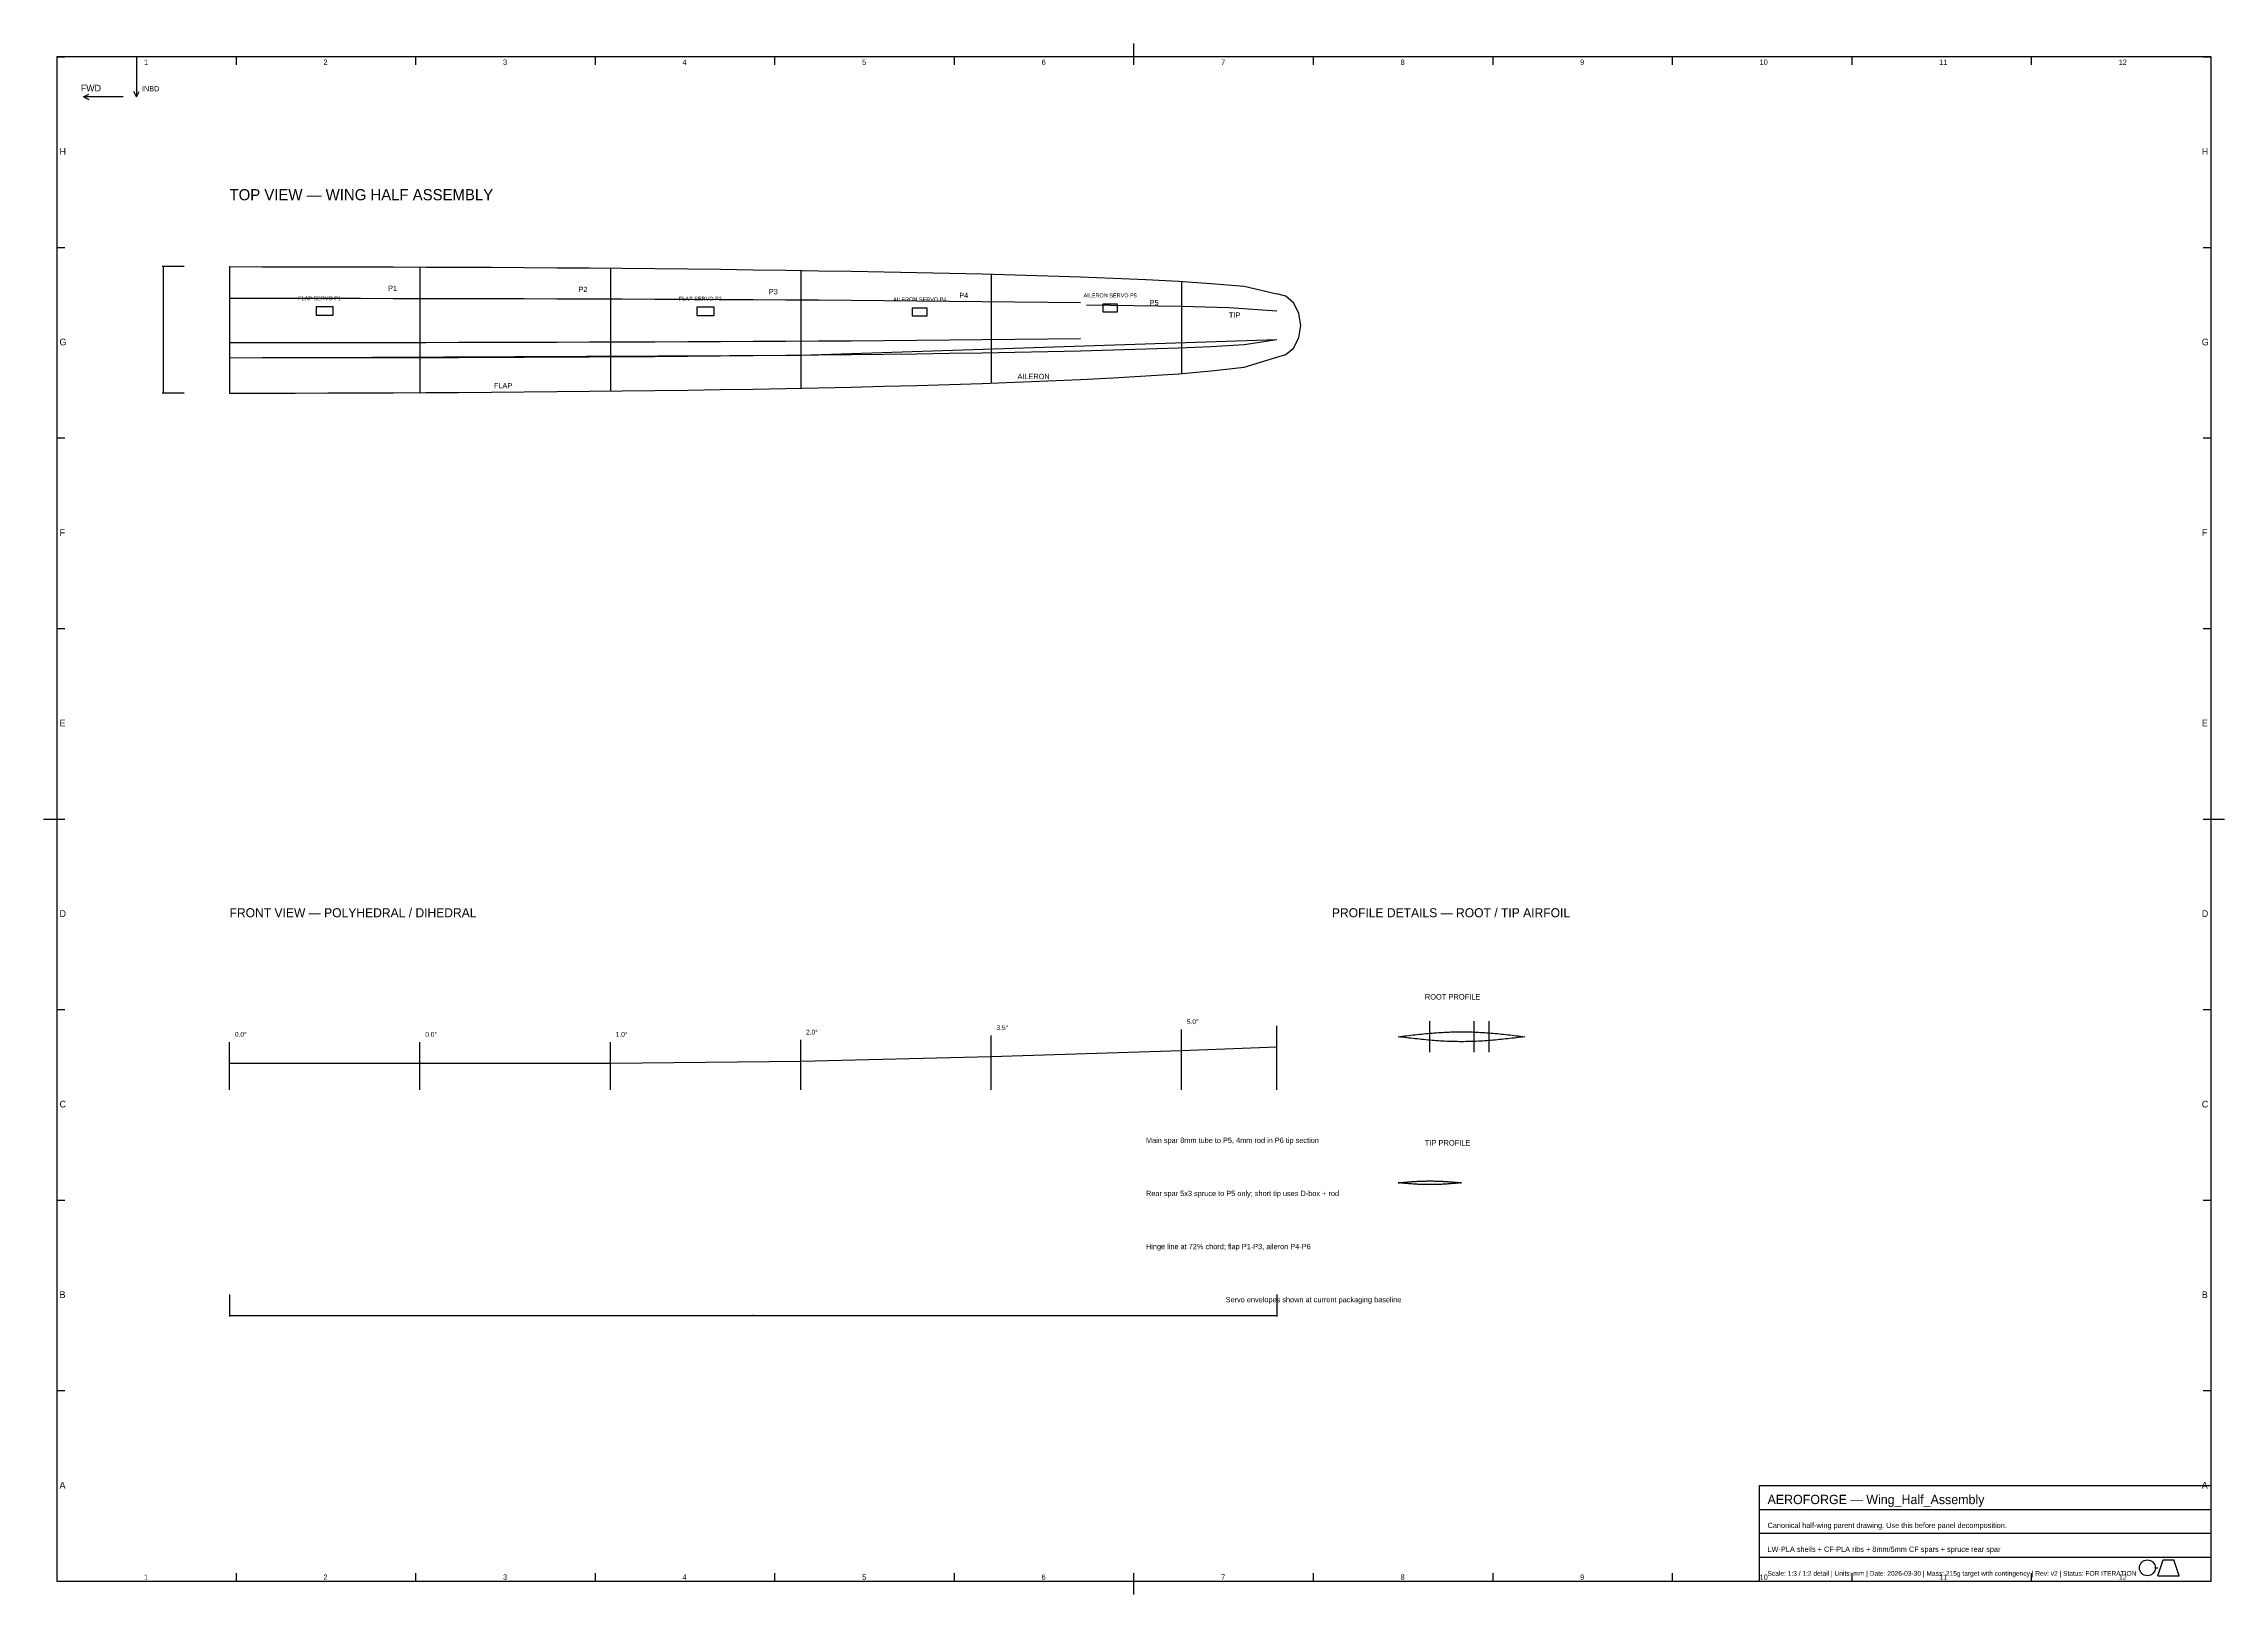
# Model space of a CAD drawing. Header units: metres. Extents: x 15 to 836, y 5 to 589.
import ezdxf

# ---------------------------------------------------------------- set-up
doc = ezdxf.new("R2010")
doc.units = ezdxf.units.M
for name, color, linetype in [('BORDER', 7, 'Continuous'), ('CENTERLINE', 5, 'Continuous'), ('DIMENSION', 1, 'Continuous'), ('HIDDEN', 7, 'Continuous'), ('ORIENTATION', 7, 'Continuous'), ('OUTLINE', 7, 'Continuous'), ('SECTION', 4, 'Continuous'), ('SPAR', 3, 'Continuous'), ('TEXT', 7, 'Continuous'), ('TITLEBLOCK', 7, 'Continuous')]:
    doc.layers.add(name, color=color, linetype=linetype)
doc.styles.add('OpenSansCondensed-Light', font='OpenSansCondensed-Light.ttf')
doc.dimstyles.new('EZDXF', dxfattribs={"dimtxt": 0.25, "dimasz": 0.175, "dimexe": 0.375, "dimexo": 0.125, "dimgap": 0.1, "dimtad": 1, "dimlfac": 100, "dimzin": 12, "dimdsep": 46, "dimtxsty": 'OpenSansCondensed-Light', "dimblk": 'ARCHTICK', "dimcen": 2.5, "dimazin": 3, "dimtfac": 0.5, "dimtmove": 2, "dimatfit": 3})

# ---------------------------------------------------------------- blocks, each defined once
blk = doc.blocks.new('_ARCHTICK')
at = {"color": 0, "linetype": 'BYBLOCK', "const_width": 0.15}
blk.add_lwpolyline([(-0.5, -0.5), (0.5, 0.5)], dxfattribs=at)

msp = doc.modelspace()

# ---------------------------------------------------------------- linework, layer by layer
at = {"layer": 'BORDER'}
for p, q in [((831, 584), (20, 584)), ((20, 584), (20, 10)), ((20, 584), (23, 584)), ((87.58333, 581), (87.58333, 584)), ((155.16667, 581), (155.16667, 584)), ((222.75, 581), (222.75, 584)), ((290.33333, 581), (290.33333, 584)), ((357.91667, 581), (357.91667, 584)), ((425.5, 584), (425.5, 589)), ((425.5, 581), (425.5, 584)), ((493.08333, 581), (493.08333, 584)), ((560.66667, 581), (560.66667, 584)), ((628.25, 581), (628.25, 584)), ((695.83333, 581), (695.83333, 584)), ((763.41667, 581), (763.41667, 584)), ((828, 584), (831, 584)), ((831, 10), (831, 584)), ((831, 581), (831, 584)), ((20, 512.25), (23, 512.25)), ((828, 512.25), (831, 512.25)), ((20, 440.5), (23, 440.5)), ((828, 440.5), (831, 440.5)), ((20, 368.75), (23, 368.75)), ((828, 368.75), (831, 368.75)), ((15, 297), (20, 297)), ((20, 297), (23, 297)), ((828, 297), (831, 297)), ((831, 297), (836, 297)), ((20, 225.25), (23, 225.25)), ((828, 225.25), (831, 225.25)), ((20, 153.5), (23, 153.5)), ((828, 153.5), (831, 153.5)), ((20, 81.75), (23, 81.75)), ((828, 81.75), (831, 81.75)), ((20, 10), (831, 10)), ((87.58333, 10), (87.58333, 13)), ((155.16667, 10), (155.16667, 13)), ((222.75, 10), (222.75, 13)), ((290.33333, 10), (290.33333, 13)), ((357.91667, 10), (357.91667, 13)), ((425.5, 10), (425.5, 13)), ((425.5, 5), (425.5, 10)), ((493.08333, 10), (493.08333, 13)), ((560.66667, 10), (560.66667, 13)), ((628.25, 10), (628.25, 13)), ((695.83333, 10), (695.83333, 13)), ((763.41667, 10), (763.41667, 13)), ((831, 10), (831, 13))]:
    msp.add_line(p, q, dxfattribs=at)
at = {"layer": 'CENTERLINE'}
for p, q in [((300.04, 471.67415), (479.24, 477.63)), ((466.92, 475.68073), (479.24, 477.63)), ((85, 470.728), (300.04, 471.67415)), ((85, 470.728), (97.32, 470.72986)), ((97.32, 470.72986), (109.64, 470.73628)), ((109.64, 470.73628), (121.96, 470.74781)), ((121.96, 470.74781), (134.28, 470.76483)), ((134.28, 470.76483), (146.6, 470.78762)), ((146.6, 470.78762), (158.92, 470.81645)), ((158.92, 470.81645), (171.24, 470.85157)), ((171.24, 470.85157), (183.56, 470.89324)), ((183.56, 470.89324), (195.88, 470.94174)), ((195.88, 470.94174), (208.2, 470.99734)), ((208.2, 470.99734), (220.52, 471.06037)), ((220.52, 471.06037), (232.84, 471.13118)), ((232.84, 471.13118), (245.16, 471.21015)), ((245.16, 471.21015), (257.48, 471.29773)), ((257.48, 471.29773), (269.8, 471.39441)), ((269.8, 471.39441), (282.12, 471.50077)), ((282.12, 471.50077), (294.44, 471.61748)), ((294.44, 471.61748), (306.76, 471.74531)), ((306.76, 471.74531), (319.08, 471.8852)), ((319.08, 471.8852), (331.4, 472.03824)), ((331.4, 472.03824), (343.72, 472.20577)), ((343.72, 472.20577), (356.04, 472.38945)), ((356.04, 472.38945), (368.36, 472.59137)), ((368.36, 472.59137), (380.68, 472.81419)), ((380.68, 472.81419), (393, 473.06147)), ((393, 473.06147), (405.32, 473.33806)), ((405.32, 473.33806), (417.64, 473.65099)), ((417.64, 473.65099), (429.96, 474.01099)), ((429.96, 474.01099), (442.28, 474.43621)), ((442.28, 474.43621), (454.6, 474.96208)), ((454.6, 474.96208), (466.92, 475.68073)), ((559.272, 209.1436), (559.272, 220.8564))]:
    msp.add_line(p, q, dxfattribs=at)
at = {"layer": 'HIDDEN'}
for p, q in [((124.06, 489.87488), (117.62, 489.87488)), ((117.62, 489.87488), (117.62, 486.79488)), ((117.62, 486.79488), (124.06, 486.79488)), ((124.06, 486.79488), (124.06, 489.87488)), ((267.42, 489.70861), (260.98, 489.70861)), ((260.98, 489.70861), (260.98, 486.62861)), ((260.98, 486.62861), (267.42, 486.62861)), ((267.42, 486.62861), (267.42, 489.70861)), ((347.64, 489.32792), (342.04, 489.32792)), ((342.04, 489.32792), (342.04, 486.52792)), ((342.04, 486.52792), (347.64, 486.52792)), ((347.64, 486.52792), (347.64, 489.32792)), ((419.32, 490.82323), (413.72, 490.82323)), ((413.72, 490.82323), (413.72, 488.02323)), ((413.72, 488.02323), (419.32, 488.02323)), ((419.32, 488.02323), (419.32, 490.82323))]:
    msp.add_line(p, q, dxfattribs=at)
at = {"layer": 'ORIENTATION'}
for p, q in [((50, 584), (50, 569)), ((30, 569), (32, 570)), ((45, 569), (30, 569)), ((30, 569), (32, 568)), ((50, 569), (49, 571)), ((50, 569), (51, 571))]:
    msp.add_line(p, q, dxfattribs=at)
at = {"layer": 'OUTLINE'}
for p, q in [((85, 505), (97.32, 504.99724)), ((85, 505), (85, 457.4)), ((97.32, 504.99724), (109.64, 504.98772)), ((109.64, 504.98772), (121.96, 504.97062)), ((121.96, 504.97062), (134.28, 504.94539)), ((134.28, 504.94539), (146.6, 504.91159)), ((146.6, 504.91159), (158.92, 504.86885)), ((158.92, 504.86885), (171.24, 504.81677)), ((171.24, 504.81677), (183.56, 504.75499)), ((183.56, 504.75499), (195.88, 504.68308)), ((195.88, 504.68308), (208.2, 504.60063)), ((208.2, 504.60063), (220.52, 504.50717)), ((220.52, 504.50717), (232.84, 504.40218)), ((232.84, 504.40218), (245.16, 504.28509)), ((245.16, 504.28509), (257.48, 504.15523)), ((257.48, 504.15523), (269.8, 504.01188)), ((269.8, 504.01188), (282.12, 503.85417)), ((282.12, 503.85417), (294.44, 503.68112)), ((294.44, 503.68112), (306.76, 503.49157)), ((306.76, 503.49157), (319.08, 503.28416)), ((319.08, 503.28416), (331.4, 503.05724)), ((331.4, 503.05724), (343.72, 502.80882)), ((343.72, 502.80882), (356.04, 502.53647)), ((356.04, 502.53647), (368.36, 502.23708)), ((368.36, 502.23708), (380.68, 501.90668)), ((380.68, 501.90668), (393, 501.54003)), ((393, 501.54003), (405.32, 501.12991)), ((405.32, 501.12991), (417.64, 500.66592)), ((417.64, 500.66592), (429.96, 500.13211)), ((429.96, 500.13211), (442.28, 499.50162)), ((442.28, 499.50162), (454.6, 498.72188)), ((454.6, 498.72188), (466.92, 497.65629)), ((466.92, 497.65629), (479.24, 494.766)), ((466.92, 467.13469), (479.24, 470.966)), ((319.08, 459.67449), (331.4, 459.97529)), ((331.4, 459.97529), (343.72, 460.30458)), ((343.72, 460.30458), (356.04, 460.66562)), ((356.04, 460.66562), (368.36, 461.06248)), ((368.36, 461.06248), (380.68, 461.50044)), ((380.68, 461.50044), (393, 461.98647)), ((393, 461.98647), (405.32, 462.53012)), ((405.32, 462.53012), (417.64, 463.14518)), ((417.64, 463.14518), (429.96, 463.85278)), ((429.96, 463.85278), (442.28, 464.68855)), ((442.28, 464.68855), (454.6, 465.72216)), ((454.6, 465.72216), (466.92, 467.13469)), ((85, 457.4), (97.32, 457.40366)), ((97.32, 457.40366), (109.64, 457.41627)), ((109.64, 457.41627), (121.96, 457.43895)), ((121.96, 457.43895), (134.28, 457.47239)), ((134.28, 457.47239), (146.6, 457.51719)), ((146.6, 457.51719), (158.92, 457.57385)), ((158.92, 457.57385), (171.24, 457.64288)), ((171.24, 457.64288), (183.56, 457.72479)), ((183.56, 457.72479), (195.88, 457.8201)), ((195.88, 457.8201), (208.2, 457.92939)), ((208.2, 457.92939), (220.52, 458.05328)), ((220.52, 458.05328), (232.84, 458.19245)), ((232.84, 458.19245), (245.16, 458.34767)), ((245.16, 458.34767), (257.48, 458.51981)), ((257.48, 458.51981), (269.8, 458.70984)), ((269.8, 458.70984), (282.12, 458.91889)), ((282.12, 458.91889), (294.44, 459.14829)), ((294.44, 459.14829), (306.76, 459.39955)), ((306.76, 459.39955), (319.08, 459.67449)), ((228.36, 205), (300.04, 205.84)), ((300.04, 205.84), (371.72, 207.52)), ((371.72, 207.52), (443.4, 209.76)), ((443.4, 209.76), (479.24, 211.16)), ((85, 205), (156.68, 205)), ((156.68, 205), (228.36, 205))]:
    msp.add_line(p, q, dxfattribs=at)
msp.add_lwpolyline([(479.24, 470.966), (482.70099, 471.87183), (485.63507, 474.45143), (487.59557, 478.31207), (488.284, 482.866), (487.59557, 487.41993), (485.63507, 491.28057), (482.70099, 493.86017), (479.24, 494.766)], dxfattribs=at)
for points in [[(525, 215), (525.79333, 215.09716), (526.58667, 215.19405), (527.38, 215.2904), (528.17333, 215.38597), (528.96667, 215.48047), (529.76, 215.57366), (530.55333, 215.66527), (531.34667, 215.75507), (532.14, 215.84279), (532.93333, 215.9282), (533.72667, 216.01107), (534.52, 216.09116), (535.31333, 216.16827), (536.10667, 216.24217), (536.9, 216.31267), (537.69333, 216.37957), (538.48667, 216.44269), (539.28, 216.50186), (540.07333, 216.55691), (540.86667, 216.60769), (541.66, 216.65406), (542.45333, 216.69591), (543.24667, 216.7331), (544.04, 216.76554), (544.83333, 216.79314), (545.62667, 216.81583), (546.42, 216.83354), (547.21333, 216.84623), (548.00667, 216.85386), (548.8, 216.8564), (549.59333, 216.85386), (550.38667, 216.84623), (551.18, 216.83354), (551.97333, 216.81583), (552.76667, 216.79314), (553.56, 216.76554), (554.35333, 216.7331), (555.14667, 216.69591), (555.94, 216.65406), (556.73333, 216.60769), (557.52667, 216.55691), (558.32, 216.50186), (559.11333, 216.44269), (559.90667, 216.37957), (560.7, 216.31267), (561.49333, 216.24217), (562.28667, 216.16827), (563.08, 216.09116), (563.87333, 216.01107), (564.66667, 215.9282), (565.46, 215.84279), (566.25333, 215.75507), (567.04667, 215.66527), (567.84, 215.57366), (568.63333, 215.48047), (569.42667, 215.38597), (570.22, 215.2904), (571.01333, 215.19405), (571.80667, 215.09716), (572.6, 215), (572.6, 215), (571.80667, 214.90284), (571.01333, 214.80595), (570.22, 214.7096), (569.42667, 214.61403), (568.63333, 214.51953), (567.84, 214.42634), (567.04667, 214.33473), (566.25333, 214.24493), (565.46, 214.15721), (564.66667, 214.0718), (563.87333, 213.98893), (563.08, 213.90884), (562.28667, 213.83173), (561.49333, 213.75783), (560.7, 213.68733), (559.90667, 213.62043), (559.11333, 213.55731), (558.32, 213.49814), (557.52667, 213.44309), (556.73333, 213.39231), (555.94, 213.34594), (555.14667, 213.30409), (554.35333, 213.2669), (553.56, 213.23446), (552.76667, 213.20686), (551.97333, 213.18417), (551.18, 213.16646), (550.38667, 213.15377), (549.59333, 213.14614), (548.8, 213.1436), (548.00667, 213.14614), (547.21333, 213.15377), (546.42, 213.16646), (545.62667, 213.18417), (544.83333, 213.20686), (544.04, 213.23446), (543.24667, 213.2669), (542.45333, 213.30409), (541.66, 213.34594), (540.86667, 213.39231), (540.07333, 213.44309), (539.28, 213.49814), (538.48667, 213.55731), (537.69333, 213.62043), (536.9, 213.68733), (536.10667, 213.75783), (535.31333, 213.83173), (534.52, 213.90884), (533.72667, 213.98893), (532.93333, 214.0718), (532.14, 214.15721), (531.34667, 214.24493), (530.55333, 214.33473), (529.76, 214.42634), (528.96667, 214.51953), (528.17333, 214.61403), (527.38, 214.7096), (526.58667, 214.80595), (525.79333, 214.90284), (525, 215)], [(525, 160), (525.39667, 160.03612), (525.79333, 160.07215), (526.19, 160.10797), (526.58667, 160.1435), (526.98333, 160.17864), (527.38, 160.21328), (527.77667, 160.24735), (528.17333, 160.28073), (528.57, 160.31334), (528.96667, 160.3451), (529.36333, 160.37591), (529.76, 160.40569), (530.15667, 160.43436), (530.55333, 160.46183), (530.95, 160.48805), (531.34667, 160.51292), (531.74333, 160.53639), (532.14, 160.55838), (532.53667, 160.57885), (532.93333, 160.59773), (533.33, 160.61497), (533.72667, 160.63053), (534.12333, 160.64436), (534.52, 160.65642), (534.91667, 160.66668), (535.31333, 160.67512), (535.71, 160.6817), (536.10667, 160.68642), (536.50333, 160.68925), (536.9, 160.6902), (537.29667, 160.68925), (537.69333, 160.68642), (538.09, 160.6817), (538.48667, 160.67512), (538.88333, 160.66668), (539.28, 160.65642), (539.67667, 160.64436), (540.07333, 160.63053), (540.47, 160.61497), (540.86667, 160.59773), (541.26333, 160.57885), (541.66, 160.55838), (542.05667, 160.53639), (542.45333, 160.51292), (542.85, 160.48805), (543.24667, 160.46183), (543.64333, 160.43436), (544.04, 160.40569), (544.43667, 160.37591), (544.83333, 160.3451), (545.23, 160.31334), (545.62667, 160.28073), (546.02333, 160.24735), (546.42, 160.21328), (546.81667, 160.17864), (547.21333, 160.1435), (547.61, 160.10797), (548.00667, 160.07215), (548.40333, 160.03612), (548.8, 160), (548.8, 160), (548.40333, 159.96388), (548.00667, 159.92785), (547.61, 159.89203), (547.21333, 159.8565), (546.81667, 159.82136), (546.42, 159.78672), (546.02333, 159.75265), (545.62667, 159.71927), (545.23, 159.68666), (544.83333, 159.6549), (544.43667, 159.62409), (544.04, 159.59431), (543.64333, 159.56564), (543.24667, 159.53817), (542.85, 159.51195), (542.45333, 159.48708), (542.05667, 159.46361), (541.66, 159.44162), (541.26333, 159.42115), (540.86667, 159.40227), (540.47, 159.38503), (540.07333, 159.36947), (539.67667, 159.35564), (539.28, 159.34358), (538.88333, 159.33332), (538.48667, 159.32488), (538.09, 159.3183), (537.69333, 159.31358), (537.29667, 159.31075), (536.9, 159.3098), (536.50333, 159.31075), (536.10667, 159.31358), (535.71, 159.3183), (535.31333, 159.32488), (534.91667, 159.33332), (534.52, 159.34358), (534.12333, 159.35564), (533.72667, 159.36947), (533.33, 159.38503), (532.93333, 159.40227), (532.53667, 159.42115), (532.14, 159.44162), (531.74333, 159.46361), (531.34667, 159.48708), (530.95, 159.51195), (530.55333, 159.53817), (530.15667, 159.56564), (529.76, 159.59431), (529.36333, 159.62409), (528.96667, 159.6549), (528.57, 159.68666), (528.17333, 159.71927), (527.77667, 159.75265), (527.38, 159.78672), (526.98333, 159.82136), (526.58667, 159.8565), (526.19, 159.89203), (525.79333, 159.92785), (525.39667, 159.96388), (525, 160)]]:
    msp.add_lwpolyline(points, close=True, dxfattribs=at)
at = {"layer": 'SECTION'}
for p, q in [((156.68, 504.8773), (156.68, 457.56264)), ((228.36, 504.44173), (228.36, 458.14003)), ((300.04, 503.59708), (300.04, 459.25968)), ((371.72, 502.15024), (371.72, 461.17759)), ((443.4, 499.43803), (443.4, 464.77284)), ((300.04, 195), (300.04, 213.84)), ((371.72, 195), (371.72, 215.52)), ((443.4, 195), (443.4, 217.76)), ((479.24, 195), (479.24, 219.16)), ((85, 195), (85, 213)), ((156.68, 195), (156.68, 213)), ((228.36, 195), (228.36, 213))]:
    msp.add_line(p, q, dxfattribs=at)
at = {"layer": 'SPAR'}
for p, q in [((85, 493.1), (97.32, 493.09884)), ((97.32, 493.09884), (109.64, 493.09486)), ((109.64, 493.09486), (121.96, 493.0877)), ((121.96, 493.0877), (134.28, 493.07714)), ((134.28, 493.07714), (146.6, 493.06299)), ((146.6, 493.06299), (158.92, 493.0451)), ((158.92, 493.0451), (171.24, 493.0233)), ((171.24, 493.0233), (183.56, 492.99744)), ((183.56, 492.99744), (195.88, 492.96734)), ((195.88, 492.96734), (208.2, 492.93282)), ((208.2, 492.93282), (220.52, 492.8937)), ((220.52, 492.8937), (232.84, 492.84975)), ((232.84, 492.84975), (245.16, 492.80073)), ((245.16, 492.80073), (257.48, 492.74638)), ((257.48, 492.74638), (269.8, 492.68637)), ((269.8, 492.68637), (282.12, 492.62035)), ((282.12, 492.62035), (294.44, 492.54791)), ((294.44, 492.54791), (306.76, 492.46856)), ((306.76, 492.46856), (319.08, 492.38174)), ((319.08, 492.38174), (331.4, 492.28675)), ((331.4, 492.28675), (343.72, 492.18276)), ((343.72, 492.18276), (356.04, 492.06875)), ((356.04, 492.06875), (368.36, 491.94343)), ((368.36, 491.94343), (380.68, 491.80512)), ((380.68, 491.80512), (393, 491.65164)), ((393, 491.65164), (405.32, 491.47996)), ((407.56, 490.6782), (443.4, 490.07843)), ((443.4, 490.07843), (461.32, 489.61526)), ((461.32, 489.61526), (479.24, 488.34)), ((85, 476.44), (97.32, 476.44109)), ((97.32, 476.44109), (109.64, 476.44485)), ((109.64, 476.44485), (121.96, 476.45162)), ((121.96, 476.45162), (134.28, 476.46159)), ((134.28, 476.46159), (146.6, 476.47495)), ((146.6, 476.47495), (158.92, 476.49185)), ((158.92, 476.49185), (171.24, 476.51244)), ((171.24, 476.51244), (183.56, 476.53687)), ((183.56, 476.53687), (195.88, 476.56529)), ((195.88, 476.56529), (208.2, 476.59789)), ((208.2, 476.59789), (220.52, 476.63484)), ((220.52, 476.63484), (232.84, 476.67635)), ((232.84, 476.67635), (245.16, 476.72264)), ((245.16, 476.72264), (257.48, 476.77398)), ((257.48, 476.77398), (269.8, 476.83065)), ((269.8, 476.83065), (282.12, 476.893)), ((282.12, 476.893), (294.44, 476.96142)), ((294.44, 476.96142), (306.76, 477.03636)), ((306.76, 477.03636), (319.08, 477.11836)), ((319.08, 477.11836), (331.4, 477.20807)), ((331.4, 477.20807), (343.72, 477.30628)), ((343.72, 477.30628), (356.04, 477.41396)), ((356.04, 477.41396), (368.36, 477.53232)), ((368.36, 477.53232), (380.68, 477.66294)), ((380.68, 477.66294), (393, 477.80789)), ((393, 477.80789), (405.32, 477.97004)), ((536.9, 209.1436), (536.9, 220.8564)), ((553.56, 209.1436), (553.56, 220.8564))]:
    msp.add_line(p, q, dxfattribs=at)
at = {"layer": 'TITLEBLOCK'}
for p, q in [((661, 46), (831, 46)), ((661, 10), (661, 46)), ((831, 10), (831, 46)), ((661, 37), (831, 37)), ((661, 28), (831, 28)), ((661, 19), (831, 19)), ((811, 12), (813, 18)), ((813, 18), (817, 18)), ((819, 12), (817, 18)), ((661, 10), (831, 10)), ((810, 15), (811, 15)), ((811, 12), (819, 12))]:
    msp.add_line(p, q, dxfattribs=at)
msp.add_circle((807, 15), 3, dxfattribs=at)

# ---------------------------------------------------------------- texts
at = {"layer": 'BORDER'}
for s, height, p in [('1', 2, (52.79167, 581)), ('2', 2, (120.375, 581)), ('3', 2, (187.95833, 581)), ('4', 2, (255.54167, 581)), ('5', 2, (323.125, 581)), ('6', 2, (390.70833, 581)), ('7', 2, (458.29167, 581)), ('8', 2, (525.875, 581)), ('9', 2, (593.45833, 581)), ('10', 2, (661.04167, 581)), ('11', 2, (728.625, 581)), ('12', 2, (796.20833, 581)), ('H', 2.5, (21, 547.125)), ('H', 2.5, (827.5, 547.125)), ('G', 2.5, (21, 475.375)), ('G', 2.5, (827.5, 475.375)), ('F', 2.5, (21, 403.625)), ('F', 2.5, (827.5, 403.625)), ('E', 2.5, (21, 331.875)), ('E', 2.5, (827.5, 331.875)), ('D', 2.5, (21, 260.125)), ('D', 2.5, (827.5, 260.125)), ('C', 2.5, (21, 188.375)), ('C', 2.5, (827.5, 188.375)), ('B', 2.5, (21, 116.625)), ('B', 2.5, (827.5, 116.625)), ('A', 2.5, (21, 44.875)), ('A', 2.5, (827.5, 44.875)), ('1', 2, (52.79167, 10.5)), ('2', 2, (120.375, 10.5)), ('3', 2, (187.95833, 10.5)), ('4', 2, (255.54167, 10.5)), ('5', 2, (323.125, 10.5)), ('6', 2, (390.70833, 10.5)), ('7', 2, (458.29167, 10.5)), ('8', 2, (525.875, 10.5)), ('9', 2, (593.45833, 10.5)), ('10', 2, (661.04167, 10.5)), ('11', 2, (728.625, 10.5)), ('12', 2, (796.20833, 10.5))]:
    msp.add_text(s, height=height, dxfattribs=at).set_placement(p)
at = {"layer": 'ORIENTATION'}
for s, height, p in [('FWD', 2.5, (29, 571)), ('INBD', 2, (52, 571))]:
    msp.add_text(s, height=height, dxfattribs=at).set_placement(p)
at = {"layer": 'TEXT'}
for s, height, p in [('TOP VIEW — WING HALF ASSEMBLY', 4.2, (85, 530)), ('FLAP SERVO P1', 1.5, (110.84, 492.33488)), ('P1', 2, (144.68, 495.8773)), ('P2', 2, (216.36, 495.44173)), ('FLAP SERVO P3', 1.5, (254.2, 492.16861)), ('P3', 2, (288.04, 494.59708)), ('AILERON SERVO P4', 1.5, (334.84, 491.92792)), ('P4', 2, (359.72, 493.15024)), ('AILERON SERVO P5', 1.5, (406.52, 493.42323)), ('P5', 2, (431.4, 490.43803)), ('TIP', 2, (461.24, 485.766)), ('FLAP', 2, (184.52, 459.20108)), ('AILERON', 2, (381.64, 462.65208)), ('FRONT VIEW — POLYHEDRAL / DIHEDRAL', 3.4, (85, 260)), ('PROFILE DETAILS — ROOT / TIP AIRFOIL', 3.4, (500, 260)), ('ROOT PROFILE', 2.1, (535, 229)), ('0.0°', 1.8, (87, 215)), ('0.0°', 1.8, (158.68, 215)), ('1.0°', 1.8, (230.36, 215)), ('2.0°', 1.8, (302.04, 215.84)), ('3.5°', 1.8, (373.72, 217.52)), ('5.0°', 1.8, (445.4, 219.76)), ('Main spar 8mm tube to P5, 4mm rod in P6 tip section', 2, (430, 175)), ('TIP PROFILE', 2.1, (535, 174)), ('Rear spar 5x3 spruce to P5 only; short tip uses D-box + rod', 2, (430, 155)), ('Hinge line at 72% chord; flap P1-P3, aileron P4-P6', 2, (430, 135)), ('Servo envelopes shown at current packaging baseline', 2, (460, 115))]:
    msp.add_text(s, height=height, dxfattribs=at).set_placement(p)
at = {"layer": 'TITLEBLOCK'}
for s, height, p in [('AEROFORGE — Wing_Half_Assembly', 3.5, (664, 39)), ('Canonical half-wing parent drawing. Use this before panel decomposition.', 2, (664, 30)), ('LW-PLA shells + CF-PLA ribs + 8mm/5mm CF spars + spruce rear spar', 2, (664, 21)), ('Scale: 1:3 / 1:2 detail | Units: mm | Date: 2026-03-30 | Mass: 215g target with contingency | Rev: v2 | Status: FOR ITERATION', 1.8, (664, 12))]:
    msp.add_text(s, height=height, dxfattribs=at).set_placement(p)

# ---------------------------------------------------------------- dimensions: what is measured, and where the dimension line sits
at = {"layer": 'DIMENSION'}
msp.add_linear_dim(base=(60, 505), p1=(68, 505), p2=(68, 457.4), angle=90, dimstyle='EZDXF', dxfattribs=at).render()
msp.add_linear_dim(base=(85, 110), p1=(85, 118), p2=(479.24, 118), dimstyle='EZDXF', dxfattribs=at).render()

doc.saveas('drawing.dxf')
